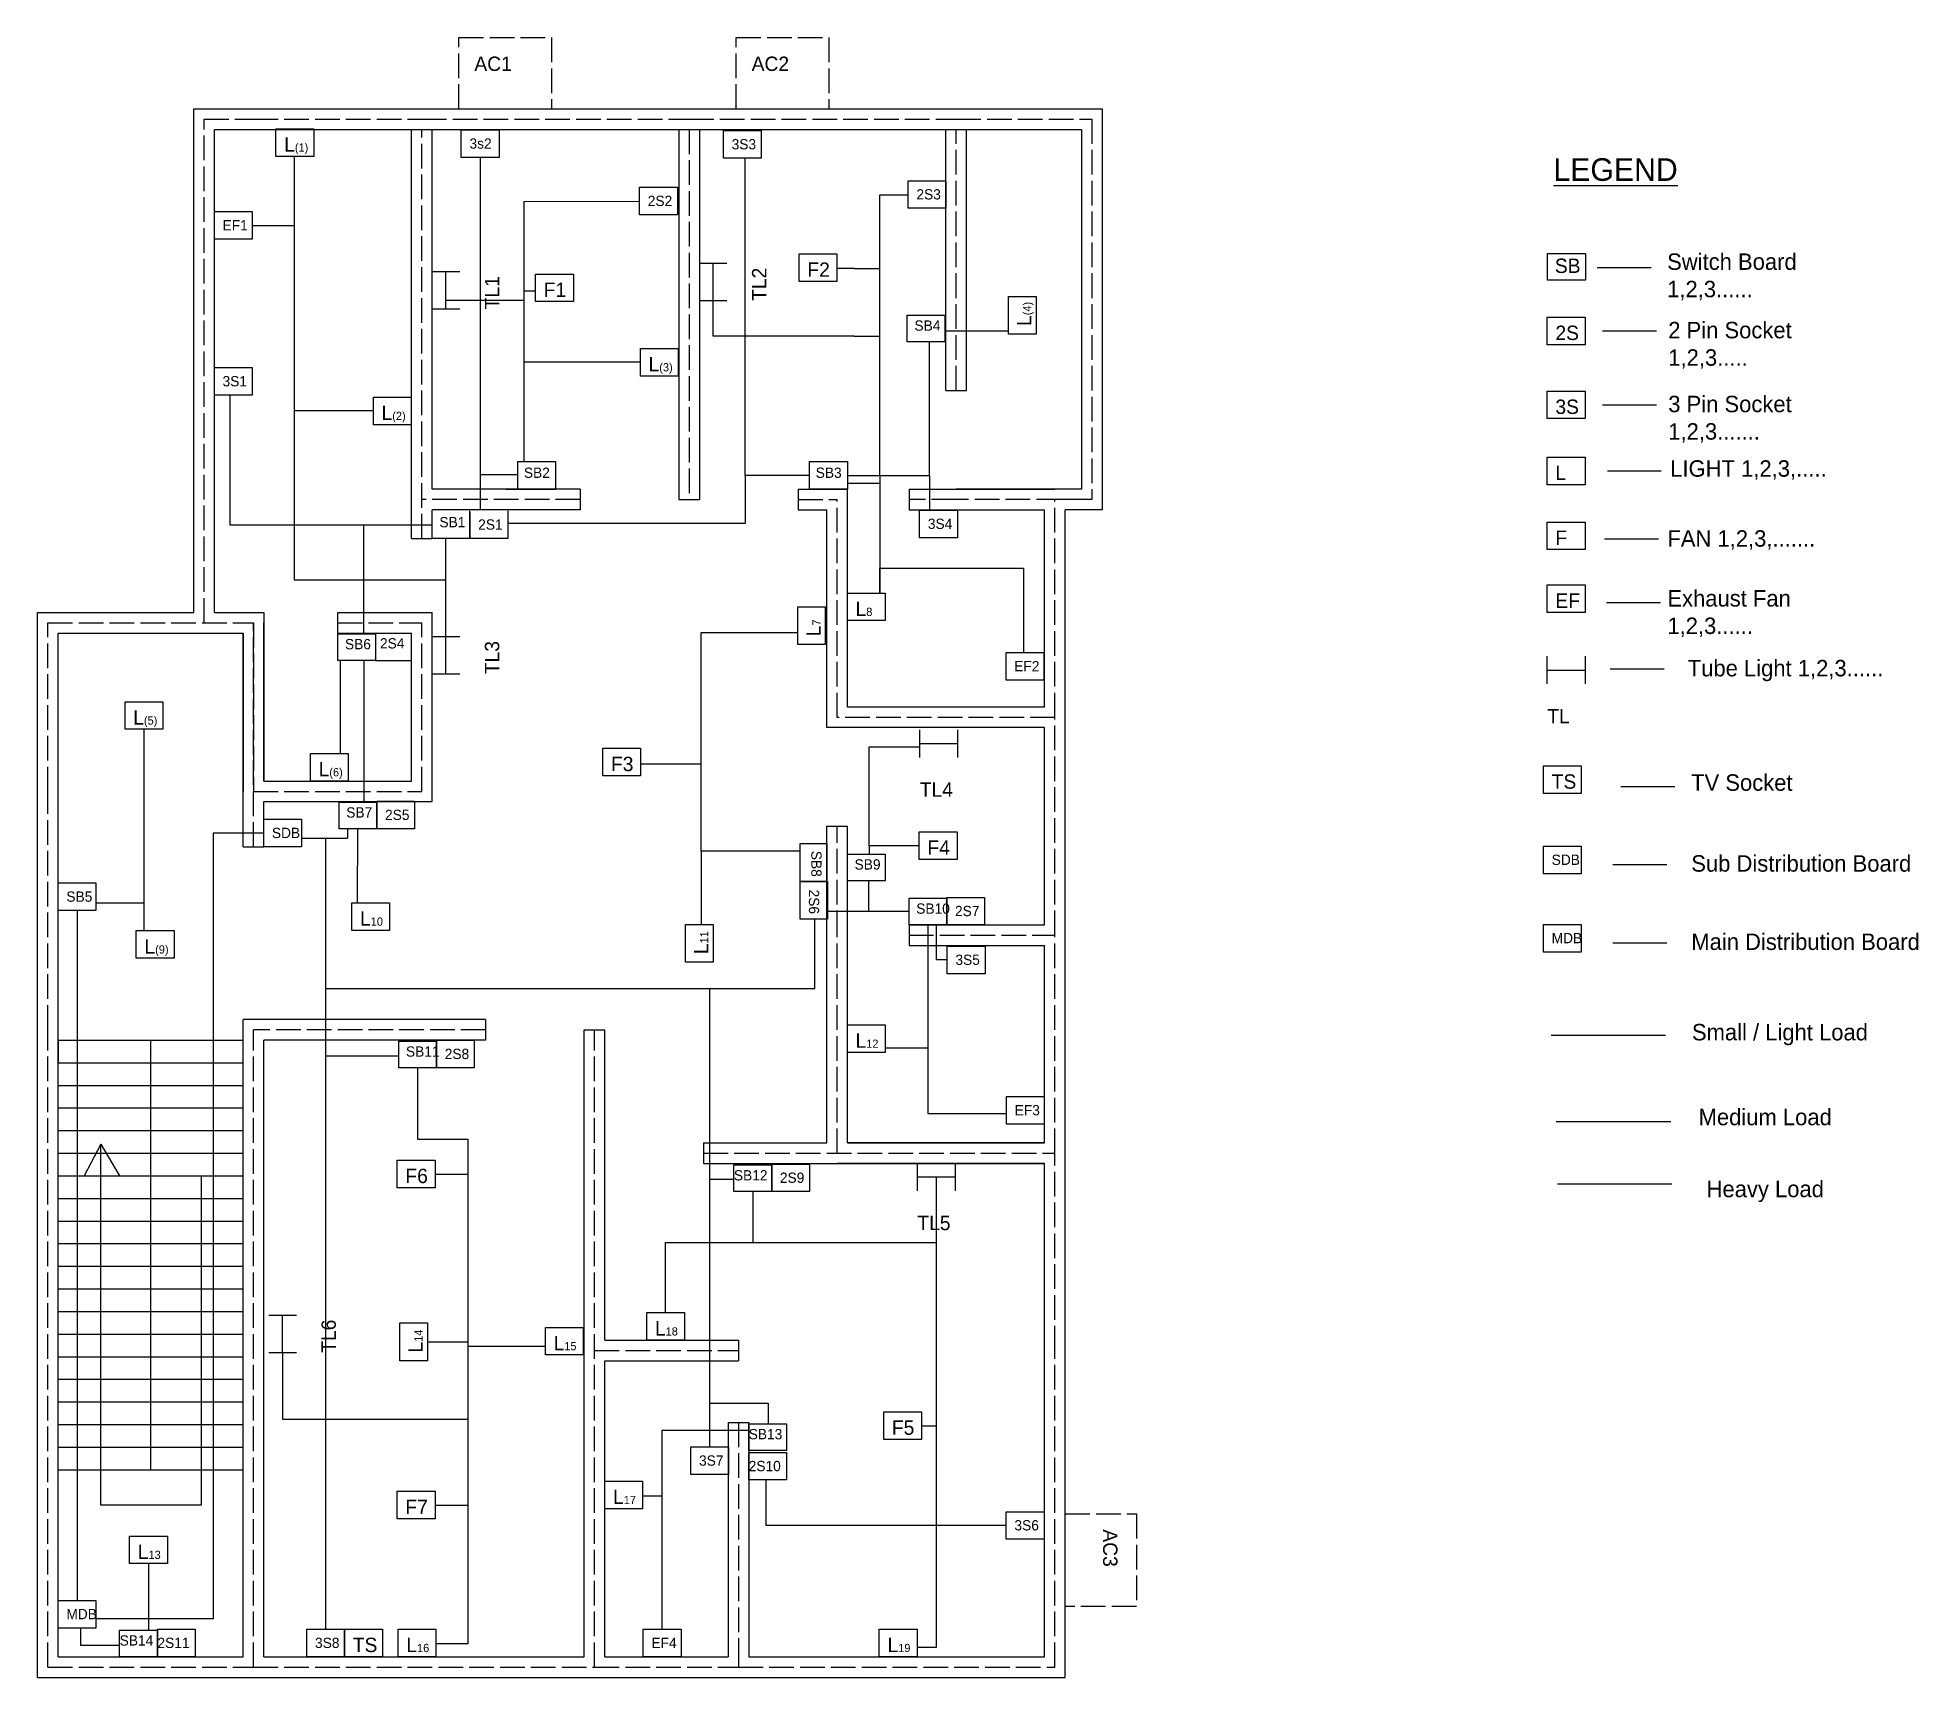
# Model space of a CAD drawing. Header units: inches. Extents: x -314 to 4019, y -27 to 844.
# Drawn here: x 3104 to 4019, y 20 to 818 of the extents above; entities that cross this region are included whole.
import ezdxf

# ---------------------------------------------------------------- set-up
doc = ezdxf.new("R2010")
doc.units = ezdxf.units.IN
doc.header["$MEASUREMENT"] = 0
doc.linetypes.add('ACAD_ISO02W100', pattern=[15, 12, -3])

msp = doc.modelspace()

# ---------------------------------------------------------------- texts
at = {"linetype": 'ACAD_ISO02W100', "char_height": 7, "width": 30.545, "attachment_point": 1}
for s, insert in [('AC1', (3316.4, 808.93)), ('AC2', (3451.33, 808.93))]:
    msp.add_mtext(s, dxfattribs=dict(at, insert=insert))
at = {"attachment_point": 1}
for s, insert, char_height, width in [('L{\\H0.5714x;(1)}', (3223.85, 769.69), 7, 14.4008), ('3s2', (3314.02, 769.12), 5, 14.4008), ('3S3', (3441.59, 768.79), 5, 14.4008), ('{\\LLEGEND}', (3841.44, 759.47), 11, 408.9073), ('2S2', (3400.78, 741.25), 5, 14.4008), ('2S3', (3531.49, 744.42), 5, 14.4008), ('EF1', (3193.88, 729.38), 5, 14.4008), ('F2', (3478.44, 708.8), 7, 14.4008), ('SB', (3842.15, 710.66), 7, 12.9288), ('Switch Board 1,2,3......', (3896.79, 713.18), 8, 89.818), ('F1', (3350.16, 699), 7, 14.4008), ('SB4', (3530.53, 680.58), 5, 12.9288), ('2S', (3842.43, 678.04), 7, 14.4008), ('2 Pin Socket 1,2,3.....', (3897.34, 679.88), 8, 90.7986), ('L{\\H0.5714x;(3)}', (3401.17, 662.78), 7, 14.4008), ('3S1', (3193.88, 653.5), 5, 14.4008), ('3S', (3842.43, 642.09), 7, 14.4008), ('3 Pin Socket 1,2,3.......', (3897.34, 643.93), 8, 90.7986), ('L{\\H0.5714x;(2)}', (3271.24, 639.14), 7, 14.4008), ('SB2', (3340.5, 609), 5, 12.9288), ('SB3', (3482.5, 609), 5, 12.9288), ('L', (3842.43, 609.97), 7, 14.4008), ('LIGHT 1,2,3,.....', (3898.29, 612.56), 8, 90.7986), ('SB1', (3299.41, 584.96), 5, 12.9288), ('2S1', (3318.27, 583.79), 5, 14.4008), ('3S4', (3537.06, 584.16), 5, 14.4008), ('F', (3842.43, 578.36), 7, 14.4008), ('FAN 1,2,3,.......', (3896.91, 578.52), 8, 90.7986), ('Exhaust Fan 1,2,3......', (3896.91, 549.39), 8, 90.7986), ('L{\\H0.5714x;8}', (3501.88, 543.83), 7, 14.4008), ('EF', (3842.43, 547.77), 7, 14.4008), ('SB6', (3253.44, 525.61), 5, 12.9288), ('2S4', (3270.47, 526), 5, 15.4158), ('EF2', (3579.08, 514.9), 5, 14.4008), ('Tube Light 1,2,3......', (3906.82, 515.44), 8, 90.7986), ('L{\\H0.5714x;(5)}', (3150.41, 490.97), 7, 14.4008), ('TL', (3838.44, 491.59), 7, 21.4279), ('F3', (3382.89, 468.32), 7, 14.4008), ('L{\\H0.5714x;(6)}', (3240.61, 465.79), 7, 14.4008), ('TS', (3840.6, 459.77), 7, 14.4008), ('TV Socket', (3908.46, 459.78), 8, 90.7986), ('TL4', (3533.12, 455.84), 7, 21.4279), ('SB7', (3254.07, 443.74), 5, 12.9288), ('2S5', (3272.93, 442.58), 5, 14.4008), ('SDB', (3217.88, 433.79), 5, 30.673), ('F4', (3536.87, 427.65), 7, 14.4008), ('SB9', (3501.41, 418.46), 5, 12.9288), ('SDB', (3840.6, 420.71), 5, 30.673), ('Sub Distribution Board', (3908.54, 420.43), 8, 167.0745), ('SB5', (3117.88, 402.79), 5, 30.673), ('SB10', (3531.41, 396.96), 5, 12.9288), ('2S7', (3550.27, 395.79), 5, 14.4008), ('L{\\H0.5714x;10}', (3260.76, 393.15), 7, 14.4008), ('L{\\H0.5714x;(9)}', (3155.87, 379.59), 7, 14.4008), ('MDB', (3840.6, 382.61), 5, 30.673), ('Main Distribution Board', (3908.54, 382.34), 8, 167.0745), ('3S5', (3550.47, 372.08), 5, 14.4008), ('Small / Light Load', (3908.86, 338.36), 8, 167.0745), ('L{\\H0.5714x;12}', (3501.88, 333.74), 7, 14.4008), ('SB11', (3283.12, 327.44), 5, 12.9288), ('2S8', (3301.98, 326.27), 5, 14.4008), ('EF3', (3579.3, 298.91), 5, 14.4008), ('Medium Load', (3912.09, 297.07), 8, 167.0745), ('F6', (3282.85, 267.93), 7, 14.4008), ('SB12', (3442.68, 267.23), 5, 12.9288), ('2S9', (3465.06, 266.06), 5, 14.4008), ('Heavy Load', (3915.98, 262.08), 8, 167.0745), ('TL5', (3531.97, 245.04), 7, 21.4279), ('L{\\H0.5714x;18}', (3404.27, 193.79), 7, 14.4008), ('L{\\H0.5714x;15}', (3354.96, 186.63), 7, 14.4008), ('SB13', (3449.89, 141.32), 5, 12.9288), ('F5', (3519.56, 145.49), 7, 14.4008), ('3S7', (3425.73, 128.46), 5, 14.4008), ('2S10', (3449.89, 125.8), 5, 14.4008), ('L{\\H0.5714x;17}', (3383.88, 111.79), 7, 14.4008), ('F7', (3282.85, 106.92), 7, 14.4008), ('3S6', (3579.19, 96.97), 5, 14.4008), ('L{\\H0.5714x;13}', (3152.63, 85.1), 7, 14.4008), ('MDB', (3117.88, 53.77), 5, 30.673), ('SB14', (3143.8, 40.96), 5, 12.9288), ('2S11', (3162.18, 39.79), 5, 14.4008), ('3S8', (3238.87, 39.79), 5, 14.4008), ('TS', (3257.26, 39.79), 7, 14.4008), ('L{\\H0.5714x;16}', (3283.3, 39.79), 7, 14.4008), ('EF4', (3402.58, 39.79), 5, 14.4008), ('L{\\H0.5714x;19}', (3517.42, 39.79), 7, 14.4008)]:
    msp.add_mtext(s, dxfattribs=dict(at, insert=insert, char_height=char_height, width=width))
for s, insert, char_height, width, rotation in [('TL2', (3451.5, 690.08), 7, 21.4279, 90), ('TL1', (3321.5, 685.99), 7, 21.4279, 90), ('L{\\H0.5714x;(4)}', (3580.42, 677.89), 7, 14.4008, 90), ('L{\\H0.5714x;7}', (3477.88, 526.93), 7, 14.4008, 90), ('TL3', (3321.5, 508.5), 7, 21.4279, 90), ('SB8', (3485.34, 422.58), 5, 12.9288, 270), ('2S6', (3484.17, 403.72), 5, 14.4008, 270), ('L{\\H0.5714x;11}', (3423.25, 372.33), 7, 14.4008, 90), ('TL6', (3242.01, 178.38), 7, 21.4279, 90), ('L{\\H0.5714x;14}', (3284.24, 178.5), 7, 14.4008, 90)]:
    msp.add_mtext(s, dxfattribs=dict(at, insert=insert, char_height=char_height, width=width, rotation=rotation))
at = {"linetype": 'ACAD_ISO02W100', "insert": (3629.33, 92.5), "char_height": 7, "width": 30.545, "attachment_point": 1, "rotation": 270}
msp.add_mtext('AC3', dxfattribs=at)

# ---------------------------------------------------------------- linework, layer by layer
at = {"linetype": 'ACAD_ISO02W100'}
for p, q in [((3308.91, 783.49), (3308.91, 818.15)), ((3308.91, 818.15), (3353.89, 818.15)), ((3353.89, 818.15), (3353.89, 783.49)), ((3443.83, 783.49), (3443.83, 818.15)), ((3443.83, 818.15), (3488.82, 818.15)), ((3488.82, 818.15), (3488.82, 783.49)), ((3184.89, 533.49), (3184.89, 778.49)), ((3184.89, 778.49), (3208.89, 778.49)), ((3208.89, 778.49), (3290.89, 778.49)), ((3290.89, 778.49), (3420.89, 778.49)), ((3420.89, 778.49), (3550.89, 778.49)), ((3550.89, 778.49), (3616.89, 778.49)), ((3616.89, 778.49), (3616.89, 593.49)), ((3290.89, 574.49), (3290.89, 773.49)), ((3420.89, 773.49), (3420.89, 593.49)), ((3550.89, 646.49), (3550.89, 773.49)), ((3367.89, 593.49), (3290.89, 593.49)), ((3473.89, 593.49), (3492.89, 593.49)), ((3492.89, 487.49), (3492.89, 593.49)), ((3550.89, 593.49), (3527.89, 593.49)), ((3616.89, 593.49), (3550.89, 593.49)), ((3598.89, 487.49), (3598.89, 593.49)), ((3108.89, 451.49), (3108.89, 533.49)), ((3108.89, 533.49), (3208.89, 533.49)), ((3208.89, 424.49), (3208.89, 533.49)), ((3208.89, 533.49), (3208.89, 451.49)), ((3249.89, 533.49), (3290.89, 533.49)), ((3290.89, 451.49), (3290.89, 533.49)), ((3598.89, 487.49), (3492.89, 487.49)), ((3598.89, 381.49), (3598.89, 487.49)), ((3108.89, 335.49), (3108.89, 451.49)), ((3208.89, 451.49), (3290.89, 451.49)), ((3492.89, 381.49), (3492.89, 434.49)), ((3492.89, 275.49), (3492.89, 381.49)), ((3527.89, 381.49), (3598.89, 381.49)), ((3598.89, 275.49), (3598.89, 381.49)), ((3108.89, 25.49), (3108.89, 335.49)), ((3208.89, 25.49), (3208.89, 335.49)), ((3321.89, 335.49), (3208.89, 335.49)), ((3374.89, 25.49), (3374.89, 335.49)), ((3427.89, 275.49), (3598.89, 275.49)), ((3598.89, 179.49), (3598.89, 275.49)), ((3374.89, 179.49), (3444.89, 179.49)), ((3598.89, 25.49), (3598.89, 179.49)), ((3444.89, 144.49), (3444.89, 30.49)), ((3603.89, 99.99), (3638.54, 99.99)), ((3638.54, 99.99), (3638.54, 55.01)), ((3638.54, 55.01), (3603.89, 55.01)), ((3108.89, 25.49), (3208.89, 25.49)), ((3208.89, 25.49), (3374.89, 25.49)), ((3374.89, 25.49), (3444.89, 25.49)), ((3444.89, 25.49), (3598.89, 25.49))]:
    msp.add_line(p, q, dxfattribs=at)
for p, q in [((3179.89, 538.49), (3179.89, 783.49)), ((3179.89, 783.49), (3208.89, 783.49)), ((3208.89, 783.49), (3290.89, 783.49)), ((3290.89, 783.49), (3420.89, 783.49)), ((3420.89, 783.49), (3550.89, 783.49)), ((3550.89, 783.49), (3621.89, 783.49)), ((3621.89, 783.49), (3621.89, 588.49)), ((3189.89, 538.49), (3189.89, 773.49)), ((3189.89, 773.49), (3208.89, 773.49)), ((3208.89, 773.49), (3290.89, 773.49)), ((3285.89, 574.49), (3285.89, 773.49)), ((3290.89, 773.49), (3420.89, 773.49)), ((3295.89, 598.49), (3295.89, 773.49)), ((3415.89, 773.49), (3415.89, 593.49)), ((3420.89, 773.49), (3550.89, 773.49)), ((3425.89, 773.49), (3425.89, 593.49)), ((3545.89, 646.49), (3545.89, 773.49)), ((3550.89, 773.49), (3611.89, 773.49)), ((3555.89, 646.49), (3555.89, 773.49)), ((3611.89, 773.49), (3611.89, 598.49)), ((3425.89, 708.48), (3439.31, 708.48)), ((3432.6, 690.08), (3432.6, 708.48)), ((3862.69, 706.39), (3888.94, 706.39)), ((3295.89, 704.39), (3309.31, 704.39)), ((3302.6, 685.99), (3302.6, 704.39)), ((3439.31, 690.08), (3425.89, 690.08)), ((3309.31, 685.99), (3295.89, 685.99)), ((3865.29, 675.51), (3891.54, 675.51)), ((3545.89, 646.49), (3550.89, 646.49)), ((3550.89, 646.49), (3555.89, 646.49)), ((3865.29, 639.56), (3891.54, 639.56)), ((3867.7, 607.47), (3893.95, 607.47)), ((3367.89, 598.49), (3295.89, 598.49)), ((3331.89, 598.49), (3355.89, 598.49)), ((3367.89, 598.49), (3367.89, 593.49)), ((3473.89, 598.49), (3497.89, 598.49)), ((3473.89, 598.49), (3473.89, 593.49)), ((3497.89, 492.49), (3497.89, 598.49)), ((3527.89, 598.49), (3598.89, 598.49)), ((3527.89, 598.49), (3527.89, 593.49)), ((3611.89, 598.49), (3550.89, 598.49)), ((3367.89, 588.49), (3295.89, 588.49)), ((3295.89, 574.49), (3295.89, 588.49)), ((3295.89, 574.49), (3295.89, 587.5)), ((3314.27, 574.49), (3314.27, 587.92)), ((3314.27, 587.5), (3314.27, 574.49)), ((3332.67, 587.92), (3332.67, 574.49)), ((3367.89, 593.49), (3367.89, 588.49)), ((3415.89, 593.49), (3420.89, 593.49)), ((3420.89, 593.49), (3425.89, 593.49)), ((3473.89, 593.49), (3473.89, 588.49)), ((3473.89, 588.49), (3487.89, 588.49)), ((3487.89, 482.49), (3487.89, 588.49)), ((3527.89, 593.49), (3527.89, 588.49)), ((3527.89, 588.49), (3593.89, 588.49)), ((3593.89, 492.49), (3593.89, 588.49)), ((3616.89, 593.49), (3598.89, 593.49)), ((3603.89, 487.49), (3603.89, 588.49)), ((3621.89, 588.49), (3603.89, 588.49)), ((3285.89, 574.49), (3290.89, 574.49)), ((3290.89, 574.49), (3295.89, 574.49)), ((3314.27, 574.49), (3295.89, 574.49)), ((3332.67, 574.49), (3314.27, 574.49)), ((3866.33, 574.41), (3892.58, 574.41)), ((3867.3, 543.34), (3893.55, 543.34)), ((3103.89, 451.49), (3103.89, 538.49)), ((3103.89, 538.49), (3179.89, 538.49)), ((3189.89, 538.49), (3213.89, 538.49)), ((3213.89, 538.49), (3213.89, 456.49)), ((3213.89, 456.49), (3213.89, 533.49)), ((3249.89, 538.49), (3295.89, 538.49)), ((3249.89, 533.49), (3249.89, 538.49)), ((3249.89, 528.49), (3249.89, 533.49)), ((3295.89, 446.49), (3295.89, 538.49)), ((3113.89, 451.49), (3113.89, 528.49)), ((3113.89, 528.49), (3203.89, 528.49)), ((3203.89, 424.49), (3203.89, 528.49)), ((3203.89, 528.49), (3203.89, 451.49)), ((3249.89, 528.49), (3285.89, 528.49)), ((3285.89, 456.49), (3285.89, 528.49)), ((3285.89, 456.49), (3285.89, 528.49)), ((3295.89, 526.89), (3309.31, 526.89)), ((3302.6, 508.5), (3302.6, 526.89)), ((3268.31, 515.15), (3285.89, 515.15)), ((3838.44, 503.78), (3838.44, 517.21)), ((3856.83, 517.21), (3856.83, 503.78)), ((3309.31, 508.5), (3295.89, 508.5)), ((3838.44, 510.5), (3856.83, 510.5)), ((3869.02, 511.1), (3895.27, 511.1)), ((3593.89, 492.49), (3497.89, 492.49)), ((3603.89, 381.49), (3603.89, 487.49)), ((3593.89, 482.49), (3487.89, 482.49)), ((3533.12, 468.03), (3533.12, 481.46)), ((3551.52, 481.46), (3551.52, 468.03)), ((3593.89, 386.49), (3593.89, 482.49)), ((3533.12, 474.74), (3551.52, 474.74)), ((3103.89, 335.49), (3103.89, 451.49)), ((3113.89, 335.49), (3113.89, 451.49)), ((3213.89, 456.49), (3285.89, 456.49)), ((3874.24, 453.9), (3900.5, 453.9)), ((3213.89, 424.49), (3213.89, 446.49)), ((3213.89, 446.49), (3295.89, 446.49)), ((3487.89, 381.49), (3487.89, 434.49)), ((3487.89, 434.49), (3492.89, 434.49)), ((3492.89, 434.49), (3497.89, 434.49)), ((3497.89, 381.49), (3497.89, 434.49)), ((3203.89, 424.49), (3208.89, 424.49)), ((3208.89, 424.49), (3213.89, 424.49)), ((3870.4, 415.99), (3896.66, 415.99)), ((3527.89, 386.49), (3593.89, 386.49)), ((3527.89, 386.49), (3527.89, 381.49)), ((3487.89, 280.49), (3487.89, 381.49)), ((3497.89, 280.49), (3497.89, 381.49)), ((3527.89, 381.49), (3527.89, 376.49)), ((3527.89, 376.49), (3593.89, 376.49)), ((3593.89, 280.49), (3593.89, 376.49)), ((3603.89, 275.49), (3603.89, 381.49)), ((3870.4, 377.89), (3896.66, 377.89)), ((3203.89, 30.49), (3203.89, 340.49)), ((3321.89, 340.49), (3203.89, 340.49)), ((3321.89, 340.49), (3321.89, 335.49)), ((3103.89, 20.49), (3103.89, 335.49)), ((3113.89, 30.49), (3113.89, 335.49)), ((3113.89, 330.49), (3203.89, 330.49)), ((3113.89, 330.49), (3113.89, 319.49)), ((3158.89, 330.49), (3158.89, 121.49)), ((3213.89, 30.49), (3213.89, 330.49)), ((3321.89, 330.49), (3213.89, 330.49)), ((3321.89, 335.49), (3321.89, 330.49)), ((3369.89, 30.49), (3369.89, 335.49)), ((3369.89, 335.49), (3374.89, 335.49)), ((3374.89, 335.49), (3379.89, 335.49)), ((3379.89, 184.49), (3379.89, 335.49)), ((3113.89, 319.49), (3203.89, 319.49)), ((3113.89, 308.49), (3203.89, 308.49)), ((3113.89, 297.49), (3203.89, 297.49)), ((3113.89, 286.49), (3203.89, 286.49)), ((3113.89, 275.49), (3203.89, 275.49)), ((3134.71, 279.84), (3126.48, 264.49)), ((3134.71, 104.28), (3134.71, 279.84)), ((3134.71, 279.84), (3143.74, 264.49)), ((3427.89, 280.49), (3487.89, 280.49)), ((3427.89, 280.49), (3427.89, 275.49)), ((3427.89, 275.49), (3427.89, 270.49)), ((3497.89, 280.49), (3593.89, 280.49)), ((3593.89, 280.49), (3497.89, 280.49)), ((3603.89, 179.49), (3603.89, 275.49)), ((3427.89, 270.49), (3593.89, 270.49)), ((3593.89, 270.49), (3492.89, 270.49)), ((3531.97, 257.23), (3531.97, 270.66)), ((3550.37, 270.66), (3550.37, 257.23)), ((3593.89, 179.49), (3593.89, 270.49)), ((3113.89, 264.49), (3203.89, 264.49)), ((3183.54, 264.49), (3183.54, 104.28)), ((3531.97, 263.95), (3550.37, 263.95)), ((3113.89, 253.49), (3203.89, 253.49)), ((3113.89, 242.49), (3203.89, 242.49)), ((3113.89, 231.49), (3203.89, 231.49)), ((3113.89, 220.49), (3203.89, 220.49)), ((3113.89, 209.49), (3203.89, 209.49)), ((3113.89, 198.49), (3203.89, 198.49)), ((3216.39, 196.77), (3229.82, 196.77)), ((3223.1, 178.38), (3223.1, 196.77)), ((3113.89, 187.49), (3203.89, 187.49)), ((3379.89, 184.49), (3444.89, 184.49)), ((3444.89, 184.49), (3444.89, 179.49)), ((3113.89, 176.49), (3203.89, 176.49)), ((3229.82, 178.38), (3216.39, 178.38)), ((3379.89, 30.49), (3379.89, 174.49)), ((3379.89, 174.49), (3444.89, 174.49)), ((3444.89, 179.49), (3444.89, 174.49)), ((3593.89, 30.49), (3593.89, 179.49)), ((3603.89, 20.49), (3603.89, 179.49)), ((3113.89, 165.49), (3203.89, 165.49)), ((3113.89, 154.49), (3203.89, 154.49)), ((3113.89, 143.49), (3203.89, 143.49)), ((3439.89, 144.49), (3439.89, 30.49)), ((3439.89, 144.49), (3444.89, 144.49)), ((3444.89, 144.49), (3449.89, 144.49)), ((3449.89, 144.49), (3449.89, 30.49)), ((3113.89, 132.49), (3203.89, 132.49)), ((3113.89, 121.49), (3203.89, 121.49)), ((3183.54, 104.28), (3134.71, 104.28)), ((3113.89, 30.49), (3203.89, 30.49)), ((3213.89, 30.49), (3369.89, 30.49)), ((3379.89, 30.49), (3439.89, 30.49)), ((3444.89, 30.49), (3444.89, 25.49)), ((3449.89, 30.49), (3593.89, 30.49)), ((3103.89, 20.49), (3208.89, 20.49)), ((3208.89, 20.49), (3374.89, 20.49)), ((3374.89, 20.49), (3444.89, 20.49)), ((3444.89, 20.49), (3603.89, 20.49))]:
    msp.add_line(p, q)
at = {"color": 1}
for p, q in [((3228.73, 760.4), (3228.73, 577.65)), ((3513.63, 605.21), (3513.63, 741.67)), ((3513.63, 741.67), (3527.5, 741.67)), ((3340.68, 738.45), (3396.79, 738.67)), ((3340.68, 611.92), (3340.68, 738.45)), ((3208.28, 726.81), (3228.73, 726.81)), ((3501.13, 705.81), (3492.84, 705.81)), ((3501.13, 705.81), (3513.63, 705.81)), ((3302.6, 690.4), (3340.68, 690.4)), ((3340.68, 694.94), (3346.16, 694.94)), ((3432.64, 672.96), (3432.64, 690.08)), ((3501.13, 672.96), (3432.64, 672.96)), ((3501.13, 672.96), (3513.63, 672.96)), ((3545.13, 675.58), (3545.4, 675.58)), ((3545.89, 675.58), (3576.28, 675.58)), ((3397.18, 660.2), (3340.68, 660.2)), ((3267.25, 636.56), (3228.73, 636.56)), ((3513.63, 605.21), (3513.63, 560.1)), ((3497.89, 601.41), (3513.63, 601.41)), ((3228.73, 577.65), (3228.73, 554.43)), ((3302.6, 526.89), (3302.6, 574.49)), ((3513.63, 560.1), (3513.63, 547.96)), ((3513.63, 547.96), (3513.63, 560.1)), ((3513.63, 560.1), (3583.58, 560.1)), ((3583.58, 560.1), (3583.58, 519.03)), ((3228.73, 554.43), (3302.6, 554.43)), ((3426.7, 422.45), (3426.7, 528.73)), ((3426.7, 528.73), (3473.74, 528.73)), ((3251.31, 469.92), (3251.31, 515.15)), ((3155.61, 481.68), (3155.61, 397.16)), ((3508.43, 425.07), (3508.43, 473.2)), ((3508.43, 473.2), (3533.12, 473.2)), ((3426.7, 464.68), (3397.29, 464.68)), ((3259.6, 397.29), (3259.74, 433.28)), ((3474.88, 422.45), (3426.7, 422.45)), ((3426.7, 422.45), (3426.7, 386.73)), ((3532.88, 425.07), (3508.43, 425.07)), ((3508.43, 425.07), (3508.43, 421)), ((3155.61, 397.16), (3132.28, 397.16)), ((3155.61, 397.16), (3155.61, 383.73)), ((3537.08, 386.49), (3537.08, 326.74)), ((3840.28, 332.95), (3895.92, 332.95)), ((3516.28, 326.74), (3537.08, 326.74)), ((3537.08, 326.74), (3537.08, 294.72)), ((3288.79, 316.98), (3288.79, 282.36)), ((3537.08, 294.72), (3575.31, 294.72)), ((3288.79, 282.36), (3313.15, 282.36)), ((3313.15, 282.36), (3313.15, 36.75)), ((3297.25, 265.35), (3313.15, 265.35)), ((3451.87, 256.77), (3451.87, 232.01)), ((3541.17, 263.95), (3541.17, 219.65)), ((3409.47, 197.92), (3409.47, 232.01)), ((3409.47, 232.01), (3451.87, 232.01)), ((3451.87, 232.01), (3541.17, 232.01)), ((3541.17, 219.65), (3541.17, 35.01)), ((3293.53, 183.71), (3313.15, 183.71)), ((3223.1, 178.38), (3223.1, 146.17)), ((3313.15, 181.67), (3350.97, 181.67)), ((3223.1, 146.17), (3313.15, 146.17)), ((3407.78, 140.79), (3449.89, 140.79)), ((3407.78, 43.92), (3407.78, 140.79)), ((3533.96, 142.91), (3541.33, 142.91)), ((3297.25, 104.34), (3313.15, 104.34)), ((3407.78, 108.71), (3398.28, 108.71)), ((3157.83, 75.81), (3157.83, 43.5)), ((3313.15, 36.75), (3297.7, 36.75)), ((3541.17, 35.01), (3531.82, 35.01))]:
    msp.add_line(p, q, dxfattribs=at)
at = {"color": 2}
for p, q in [((3319.22, 759.83), (3319.22, 605.68)), ((3448.16, 605.21), (3448.16, 759.5)), ((3537.87, 605.21), (3537.87, 670.11)), ((3197.5, 581), (3197.5, 644.21)), ((3319.22, 605.68), (3337.49, 605.68)), ((3319.22, 605.68), (3319.22, 588.49)), ((3479.49, 605.21), (3448.16, 605.21)), ((3448.16, 605.21), (3448.16, 581.75)), ((3497.89, 605.21), (3537.87, 605.21)), ((3537.87, 605.21), (3537.87, 588.49)), ((3295.89, 581), (3197.5, 581)), ((3262.63, 528.16), (3262.63, 581)), ((3332.67, 581.75), (3332.67, 581.75)), ((3378.18, 581.75), (3332.67, 581.75)), ((3448.16, 581.75), (3378.18, 581.75)), ((3262.63, 515.15), (3262.63, 446.49)), ((3254.69, 433.28), (3254.69, 428.79)), ((3232.28, 428.79), (3254.69, 428.79)), ((3244.07, 322.79), (3244.07, 428.79)), ((3508.33, 393), (3508.33, 407.99)), ((3123.08, 393.49), (3123.08, 57.9)), ((3482.08, 355.58), (3482.08, 389.32)), ((3508.33, 393), (3488.3, 393)), ((3527.89, 393), (3508.33, 393)), ((3541.19, 369.5), (3541.19, 386.49)), ((3546.48, 369.5), (3541.19, 369.5)), ((3244.07, 355.58), (3482.08, 355.58)), ((3430.93, 262.87), (3430.93, 355.58)), ((3244.07, 43.92), (3244.07, 322.79)), ((3244.07, 322.79), (3279.6, 322.79)), ((3842.87, 290.93), (3898.51, 290.93)), ((3430.93, 132.59), (3430.93, 262.87)), ((3430.93, 262.87), (3442.68, 262.87)), ((3430.93, 153.85), (3459.4, 153.85)), ((3459.4, 153.85), (3459.4, 143.87)), ((3458.42, 94.39), (3458.42, 116.51)), ((3575.2, 94.39), (3458.42, 94.39)), ((3124.93, 35.96), (3124.93, 44.48)), ((3143.8, 35.96), (3124.93, 35.96))]:
    msp.add_line(p, q, dxfattribs=at)
at = {"color": 5}
for p, q in [((3213.89, 431.21), (3189.31, 431.21)), ((3189.31, 431.21), (3189.31, 48.96)), ((3843.51, 260.55), (3899.15, 260.55)), ((3189.31, 48.96), (3132.28, 48.96))]:
    msp.add_line(p, q, dxfattribs=at)
for points in [[(3219.85, 773.83), (3238.25, 773.83), (3238.25, 760.4), (3219.85, 760.4)], [(3310.03, 773.26), (3328.42, 773.26), (3328.42, 759.83), (3310.03, 759.83)], [(3437.6, 772.93), (3455.99, 772.93), (3455.99, 759.5), (3437.6, 759.5)], [(3396.79, 745.39), (3415.18, 745.39), (3415.18, 731.96), (3396.79, 731.96)], [(3527.5, 748.56), (3545.89, 748.56), (3545.89, 735.13), (3527.5, 735.13)], [(3189.89, 733.52), (3208.28, 733.52), (3208.28, 720.09), (3189.89, 720.09)], [(3474.44, 712.94), (3492.84, 712.94), (3492.84, 699.51), (3474.44, 699.51)], [(3838.63, 713.21), (3857.02, 713.21), (3857.02, 700.2), (3838.63, 700.2)], [(3346.16, 703.14), (3364.56, 703.14), (3364.56, 689.71), (3346.16, 689.71)], [(3576.28, 673.89), (3576.28, 692.29), (3589.71, 692.29), (3589.71, 673.89)], [(3527.01, 683.12), (3545.4, 683.12), (3545.4, 670.11), (3527.01, 670.11)], [(3838.44, 682.17), (3856.83, 682.17), (3856.83, 668.75), (3838.44, 668.75)], [(3397.18, 666.91), (3415.58, 666.91), (3415.58, 653.49), (3397.18, 653.49)], [(3189.89, 657.63), (3208.28, 657.63), (3208.28, 644.21), (3189.89, 644.21)], [(3267.25, 643.28), (3285.64, 643.28), (3285.64, 629.85), (3267.25, 629.85)], [(3838.44, 646.23), (3856.83, 646.23), (3856.83, 632.8), (3838.44, 632.8)], [(3838.44, 614.1), (3856.83, 614.1), (3856.83, 600.68), (3838.44, 600.68)], [(3337.49, 611.92), (3355.89, 611.92), (3355.89, 598.49), (3337.49, 598.49)], [(3479.49, 611.92), (3497.89, 611.92), (3497.89, 598.49), (3479.49, 598.49)], [(3533.07, 588.3), (3551.47, 588.3), (3551.47, 574.87), (3533.07, 574.87)], [(3838.44, 582.49), (3856.83, 582.49), (3856.83, 569.07), (3838.44, 569.07)], [(3838.44, 551.91), (3856.83, 551.91), (3856.83, 538.48), (3838.44, 538.48)], [(3473.74, 522.93), (3473.74, 541.33), (3487.17, 541.33), (3487.17, 522.93)], [(3497.89, 547.96), (3516.28, 547.96), (3516.28, 534.54), (3497.89, 534.54)], [(3249.92, 528.16), (3268.31, 528.16), (3268.31, 515.15), (3249.92, 515.15)], [(3575.09, 519.03), (3593.48, 519.03), (3593.48, 505.61), (3575.09, 505.61)], [(3146.42, 495.1), (3164.81, 495.1), (3164.81, 481.68), (3146.42, 481.68)], [(3236.61, 469.92), (3255.01, 469.92), (3255.01, 456.49), (3236.61, 456.49)], [(3378.89, 472.45), (3397.29, 472.45), (3397.29, 459.02), (3378.89, 459.02)], [(3836.6, 463.91), (3855, 463.91), (3855, 450.48), (3836.6, 450.48)], [(3250.55, 446.29), (3268.93, 446.29), (3268.93, 433.28), (3250.55, 433.28)], [(3268.93, 446.71), (3287.33, 446.71), (3287.33, 433.28), (3268.93, 433.28)], [(3213.89, 437.92), (3232.28, 437.92), (3232.28, 424.49), (3213.89, 424.49)], [(3532.88, 431.78), (3551.27, 431.78), (3551.27, 418.36), (3532.88, 418.36)], [(3487.89, 426.1), (3487.89, 407.71), (3474.88, 407.71), (3474.88, 426.1)], [(3497.89, 421), (3516.27, 421), (3516.27, 407.99), (3497.89, 407.99)], [(3836.6, 424.84), (3855, 424.84), (3855, 411.42), (3836.6, 411.42)], [(3113.89, 406.92), (3132.28, 406.92), (3132.28, 393.49), (3113.89, 393.49)], [(3488.3, 407.71), (3488.3, 389.32), (3474.88, 389.32), (3474.88, 407.71)], [(3256.76, 397.29), (3275.16, 397.29), (3275.16, 383.86), (3256.76, 383.86)], [(3527.89, 399.5), (3546.27, 399.5), (3546.27, 386.49), (3527.89, 386.49)], [(3546.27, 399.92), (3564.67, 399.92), (3564.67, 386.49), (3546.27, 386.49)], [(3419.11, 368.34), (3419.11, 386.73), (3432.54, 386.73), (3432.54, 368.34)], [(3836.6, 386.75), (3855, 386.75), (3855, 373.32), (3836.6, 373.32)], [(3151.88, 383.73), (3170.27, 383.73), (3170.27, 370.3), (3151.88, 370.3)], [(3546.48, 376.21), (3564.88, 376.21), (3564.88, 362.79), (3546.48, 362.79)], [(3279.6, 329.99), (3297.99, 329.99), (3297.99, 316.98), (3279.6, 316.98)], [(3297.99, 330.4), (3316.38, 330.4), (3316.38, 316.98), (3297.99, 316.98)], [(3497.89, 337.87), (3516.28, 337.87), (3516.28, 324.45), (3497.89, 324.45)], [(3575.31, 303.04), (3593.7, 303.04), (3593.7, 289.62), (3575.31, 289.62)], [(3278.86, 272.06), (3297.25, 272.06), (3297.25, 258.64), (3278.86, 258.64)], [(3442.68, 269.78), (3461.07, 269.78), (3461.07, 256.77), (3442.68, 256.77)], [(3461.07, 270.19), (3479.46, 270.19), (3479.46, 256.77), (3461.07, 256.77)], [(3280.1, 174.51), (3280.1, 192.9), (3293.53, 192.9), (3293.53, 174.51)], [(3400.28, 197.92), (3418.67, 197.92), (3418.67, 184.49), (3400.28, 184.49)], [(3350.97, 190.77), (3369.36, 190.77), (3369.36, 177.34), (3350.97, 177.34)], [(3515.57, 149.62), (3533.96, 149.62), (3533.96, 136.2), (3515.57, 136.2)], [(3449.89, 143.87), (3468.27, 143.87), (3468.27, 130.86), (3449.89, 130.86)], [(3421.74, 132.59), (3440.13, 132.59), (3440.13, 119.16), (3421.74, 119.16)], [(3449.89, 129.93), (3468.28, 129.93), (3468.28, 116.51), (3449.89, 116.51)], [(3278.86, 111.05), (3297.25, 111.05), (3297.25, 97.63), (3278.86, 97.63)], [(3379.89, 115.92), (3398.28, 115.92), (3398.28, 102.49), (3379.89, 102.49)], [(3575.2, 101.1), (3593.59, 101.1), (3593.59, 87.68), (3575.2, 87.68)], [(3148.64, 89.23), (3167.03, 89.23), (3167.03, 75.81), (3148.64, 75.81)], [(3113.89, 57.9), (3132.28, 57.9), (3132.28, 44.48), (3113.89, 44.48)], [(3143.8, 43.5), (3162.18, 43.5), (3162.18, 30.49), (3143.8, 30.49)], [(3162.18, 43.92), (3180.58, 43.92), (3180.58, 30.49), (3162.18, 30.49)], [(3234.87, 43.92), (3253.27, 43.92), (3253.27, 30.49), (3234.87, 30.49)], [(3253.27, 43.92), (3271.66, 43.92), (3271.66, 30.49), (3253.27, 30.49)], [(3279.31, 43.92), (3297.7, 43.92), (3297.7, 30.49), (3279.31, 30.49)], [(3398.58, 43.92), (3416.98, 43.92), (3416.98, 30.49), (3398.58, 30.49)], [(3513.43, 43.92), (3531.82, 43.92), (3531.82, 30.49), (3513.43, 30.49)]]:
    msp.add_lwpolyline(points, close=True)

msp.set_redraw_order([(e.dxf.handle, doc.entitydb.next_handle()) for e in msp.query("TEXT MTEXT ATTDEF DIMENSION ARC_DIMENSION")])  # texts and dimensions are drawn at this point

doc.saveas('drawing.dxf')
